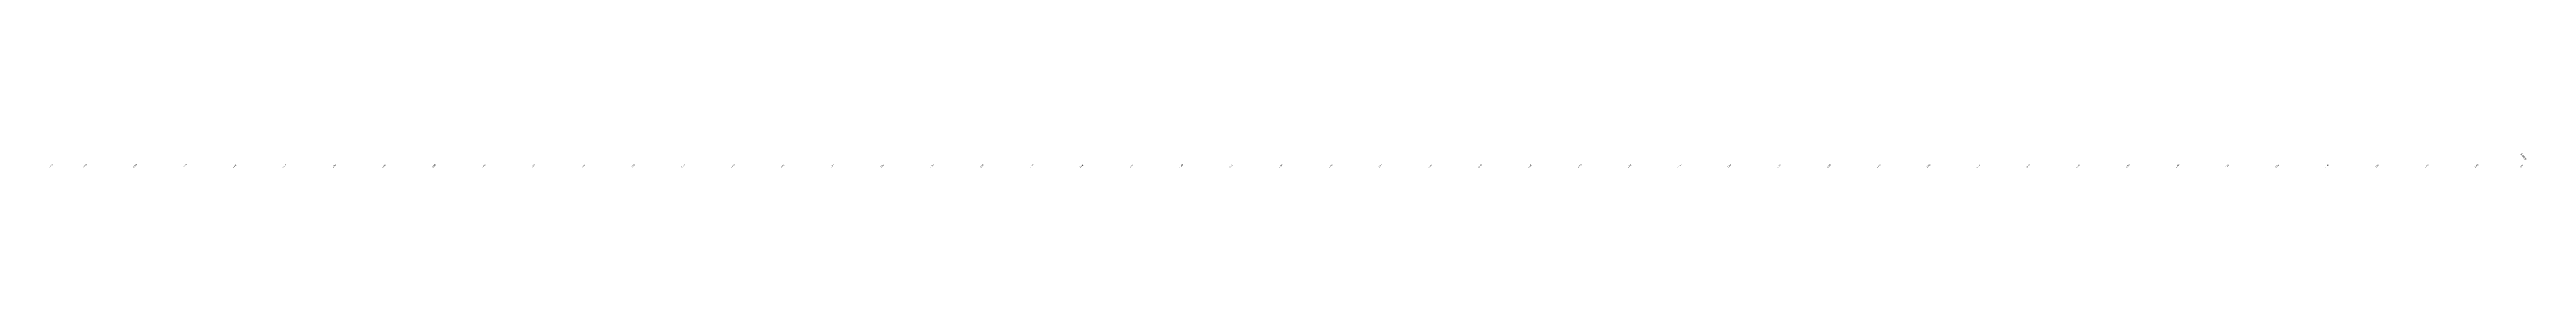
# Model space of a CAD drawing. Header units: metres. Extents: x 286386 to 287779, y 2079267 to 2080589.
# Drawn here: x 286706 to 287700, y 2079719 to 2079725 of the extents above; entities that cross this region are included whole.
import ezdxf
from ezdxf.enums import TextEntityAlignment as Align

# ---------------------------------------------------------------- set-up
doc = ezdxf.new("R2010")
doc.units = ezdxf.units.M
doc.header["$MEASUREMENT"] = 0
doc.layers.add('ESContAnn', color=231, linetype='Continuous')
doc.layers.add('ESElevation', color=150, linetype='Continuous')

msp = doc.modelspace()

# ---------------------------------------------------------------- texts
at = {"layer": 'ESContAnn'}
msp.add_text('5.0000', height=0.75, rotation=308.78436, dxfattribs=at).set_placement((287698.87, 2079723.74), align=Align.MIDDLE_CENTER)
at = {"layer": 'ESElevation'}
for s, p in [('-0.500', (286706.34, 2079720)), ('-0.500', (286720, 2079720)), ('-0.500', (286740, 2079720)), ('-0.258', (286760, 2079720)), ('0.098', (286780, 2079720)), ('0.459', (286800, 2079720)), ('0.460', (286820, 2079720)), ('0.600', (286840, 2079720)), ('0.835', (286860, 2079720)), ('1.081', (286880, 2079720)), ('1.371', (286900, 2079720)), ('2.058', (286920, 2079720)), ('3.530', (286940, 2079720)), ('4.214', (286960, 2079720)), ('4.490', (286980, 2079720)), ('4.497', (287000, 2079720)), ('4.522', (287020, 2079720)), ('4.720', (287040, 2079720)), ('5.114', (287060, 2079720)), ('5.157', (287080, 2079720)), ('5.151', (287100, 2079720)), ('5.093', (287120, 2079720)), ('4.734', (287140, 2079720)), ('4.648', (287160, 2079720)), ('4.915', (287180, 2079720)), ('4.961', (287200, 2079720)), ('5.380', (287220, 2079720)), ('5.941', (287240, 2079720)), ('5.987', (287260, 2079720)), ('6.450', (287280, 2079720)), ('6.965', (287300, 2079720)), ('6.936', (287320, 2079720)), ('6.507', (287340, 2079720)), ('5.933', (287360, 2079720)), ('5.612', (287380, 2079720)), ('5.773', (287400, 2079720)), ('6.015', (287420, 2079720)), ('6.025', (287440, 2079720)), ('6.056', (287460, 2079720)), ('6.217', (287480, 2079720)), ('6.481', (287500, 2079720)), ('6.500', (287520, 2079720)), ('6.500', (287540, 2079720)), ('6.444', (287560, 2079720)), ('5.854', (287580, 2079720)), ('5.500', (287600, 2079720)), ('5.500', (287620, 2079720)), ('5.500', (287640, 2079720)), ('5.499', (287660, 2079720)), ('5.473', (287680, 2079720)), ('5.104', (287698.17, 2079720))]:
    msp.add_text(s, height=0.5, rotation=45, dxfattribs=at).set_placement(p, align=Align.MIDDLE_CENTER)

doc.saveas('drawing.dxf')
